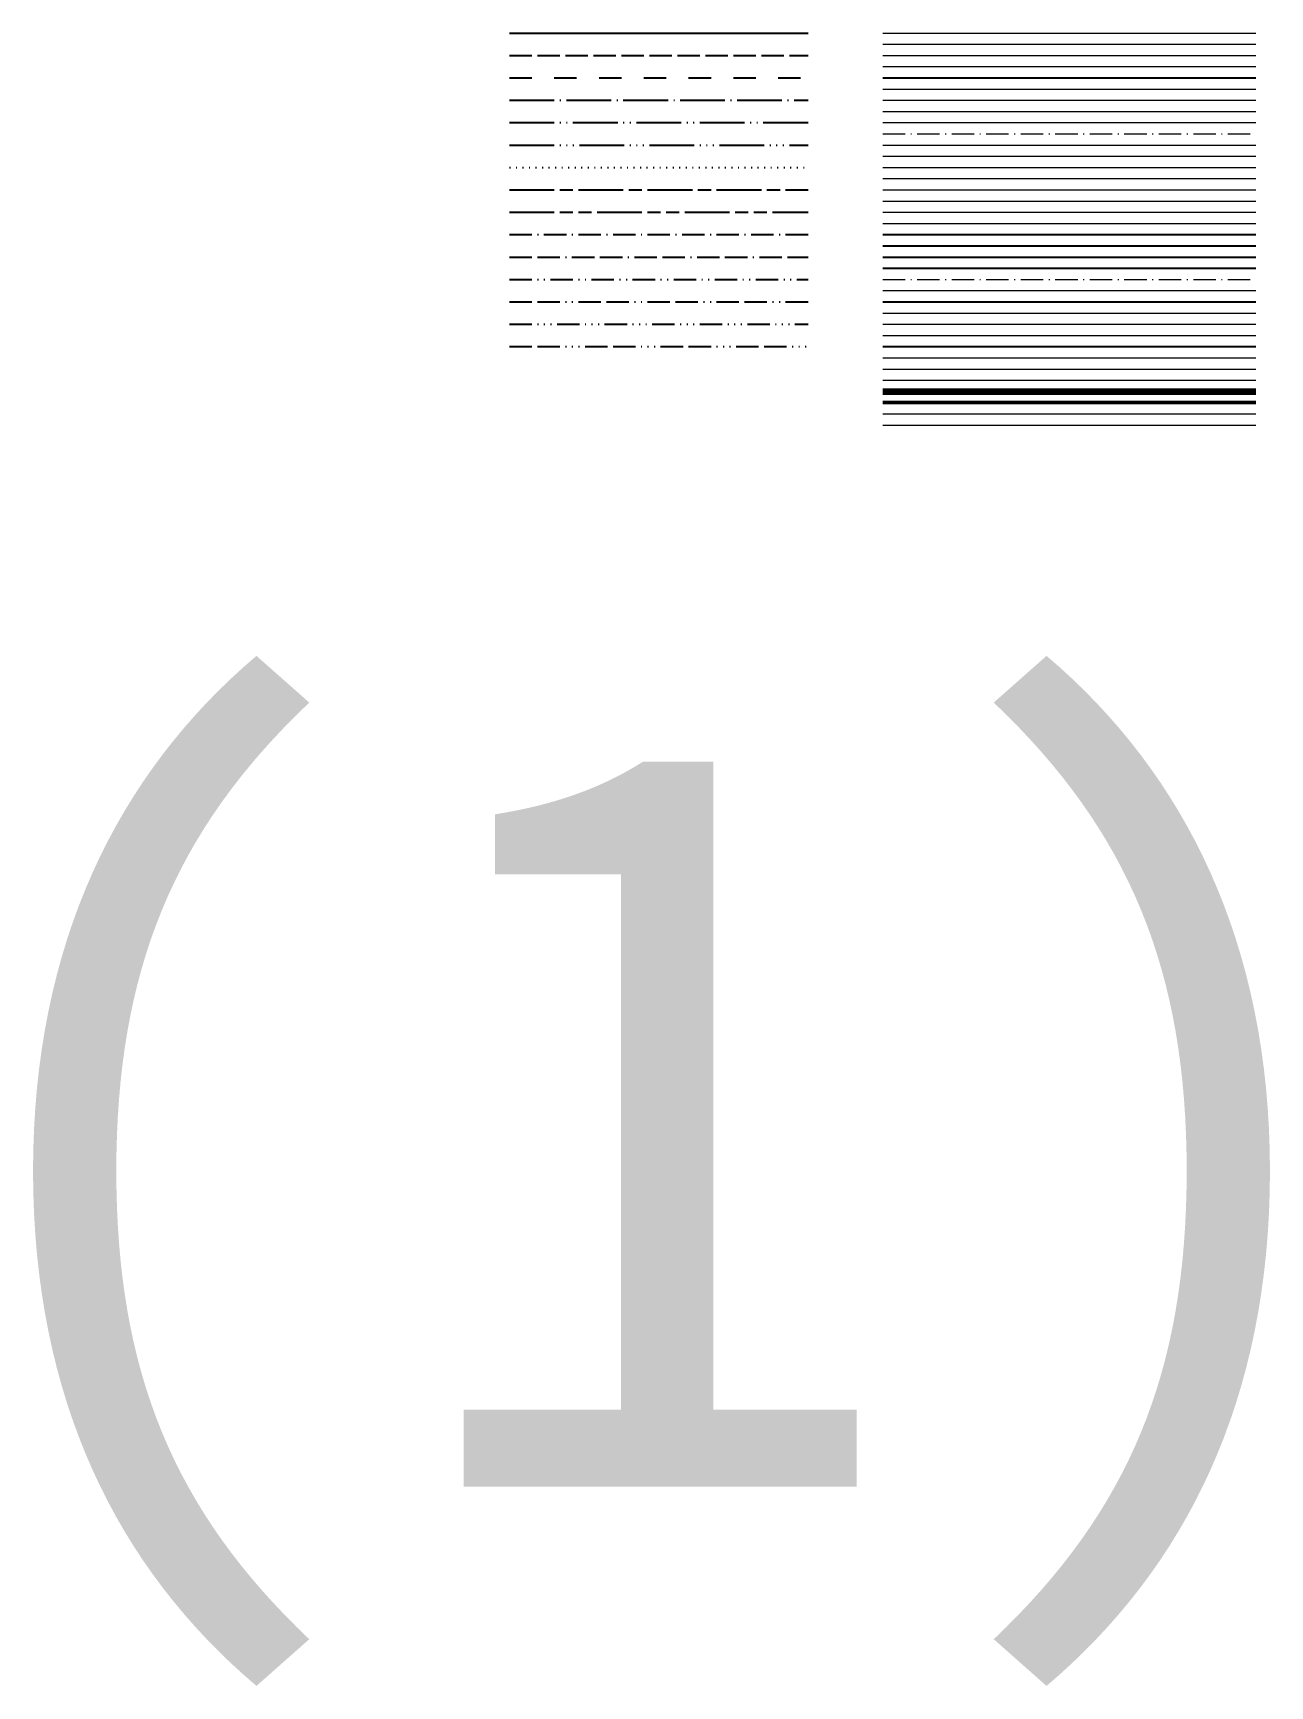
# Model space of a CAD drawing. Header units: millimetres. Extents: x -2078669 to -1085629, y -5987148 to 310365.
# Drawn here: x -2044655 to -1878941, y 63381 to 284750 of the extents above; entities that cross this region are included whole.
import ezdxf
from ezdxf.enums import TextEntityAlignment as Align

# ---------------------------------------------------------------- set-up
doc = ezdxf.new("R2010")
doc.units = ezdxf.units.MM
doc.header["$LTSCALE"] = 500
for name, pattern in [('SXF_一点二短鎖線', [16.75, 6, -1.5, 6, -1.5, 0.25, -1.5]), ('SXF_一点短鎖線', [9.25, 6, -1.5, 0.25, -1.5]), ('SXF_一点鎖線', [18.5, 12, -1.5, 3.5, -1.5]), ('SXF_一点長鎖線', [15.25, 12, -1.5, 0.25, -1.5]), ('SXF_三点二短鎖線', [20.25, 6, -1.5, 6, -1.5, 0.25, -1.5, 0.25, -1.5, 0.25, -1.5]), ('SXF_三点短鎖線', [12.75, 6, -1.5, 0.25, -1.5, 0.25, -1.5, 0.25, -1.5]), ('SXF_三点長鎖線', [18.75, 12, -1.5, 0.25, -1.5, 0.25, -1.5, 0.25, -1.5]), ('SXF_二点二短鎖線', [18.5, 6, -1.5, 6, -1.5, 0.25, -1.5, 0.25, -1.5]), ('SXF_二点短鎖線', [11, 6, -1.5, 0.25, -1.5, 0.25, -1.5]), ('SXF_二点鎖線', [23.5, 12, -1.5, 3.5, -1.5, 3.5, -1.5]), ('SXF_二点長鎖線', [17, 12, -1.5, 0.25, -1.5, 0.25, -1.5]), ('SXF_点線', [1.75, 0.25, -1.5]), ('SXF_破線', [7.5, 6, -1.5]), ('SXF_跳び破線', [12, 6, -6])]:
    doc.linetypes.add(name, pattern=pattern)
doc.layers.get('Defpoints').update_dxf_attribs({"color": 153})
for name, color, linetype, lineweight in [('D-BGD', 7, 'Continuous', 13), ('D-BGD-CRST', 7, 'Continuous', 13), ('D-BGD-EXS3', 7, 'Continuous', 13), ('D-BGD-EXST', 7, 'Continuous', 13), ('D-BGD-HICN', 1, 'Continuous', 25), ('D-BGD-HTXT', 7, 'Continuous', 13), ('D-BGD-LWCN', 7, 'Continuous', 13), ('D-BGD-RSTR', 7, 'Continuous', 13), ('D-BGD-TXT', 7, 'Continuous', 13), ('D-BMK', 2, 'SXF_一点短鎖線', 13), ('D-BMK-HTXT', 7, 'Continuous', 13), ('D-BMK-ROW', 30, 'Continuous', 13), ('D-BMK-SRVR', 3, 'Continuous', 13), ('D-BMK-TXT', 7, 'Continuous', 13), ('D-BYP', 7, 'Continuous', 13), ('D-BYP-DIM', 7, 'Continuous', 13), ('D-BYP-HTXT', 7, 'Continuous', 13), ('D-BYP-STR1', 2, 'Continuous', 13), ('D-BYP-STR2', 6, 'Continuous', 25), ('D-BYP-STR3', 3, 'Continuous', 25), ('D-BYP-STR4', 6, 'Continuous', 25), ('D-BYP-STR6', 2, 'SXF_一点短鎖線', 13), ('D-BYP-STR7', 2, 'Continuous', 13), ('D-BYP-STR8', 5, 'Continuous', 25), ('D-BYP-TXT', 7, 'Continuous', 13), ('D-DOC', 7, 'Continuous', 13), ('D-ORD', 7, 'Continuous', 13), ('D-STR', 1, 'Continuous', 25), ('D-STR-DIM', 7, 'Continuous', 13), ('D-STR-HTXT', 7, 'Continuous', 13), ('D-STR-TXT', 7, 'Continuous', 13), ('D-TTL', 2, 'Continuous', 140), ('D-TTL-FRAM', 2, 'Continuous', 50), ('D-TTL-LINE', 7, 'Continuous', 13), ('D-TTL-TXT', 7, 'Continuous', 13)]:
    doc.layers.add(name, color=color, linetype=linetype, lineweight=lineweight)
doc.layers.add('D-BYP-STR5', color=7, linetype='Continuous', lineweight=25, true_color=0xc00080)
doc.styles.add('MS ゴシック', font='MS Gothic.ttf')

msp = doc.modelspace()

# ---------------------------------------------------------------- texts
at = {"layer": 'D-STR-TXT', "style": 'MS ゴシック'}
msp.add_text('(1)', height=100000, dxfattribs=at).set_placement((-1961798.3, 140047.7, -355000), align=Align.MIDDLE_CENTER)

# ---------------------------------------------------------------- linework, layer by layer
at = {"layer": 'D-BGD'}
msp.add_line((-1930826.2, 284750.3), (-1880826.2, 284750.3), dxfattribs=at)
at = {"layer": 'D-BGD-CRST'}
msp.add_line((-1930826.2, 283250.3), (-1880826.2, 283250.3), dxfattribs=at)
at = {"layer": 'D-BGD-EXS3'}
msp.add_line((-1930826.2, 281750.3), (-1880826.2, 281750.3), dxfattribs=at)
at = {"layer": 'D-BGD-EXST'}
msp.add_line((-1930826.2, 280250.3), (-1880826.2, 280250.3), dxfattribs=at)
at = {"layer": 'D-BGD-HICN'}
msp.add_line((-1930826.2, 278750.3), (-1880826.2, 278750.3), dxfattribs=at)
at = {"layer": 'D-BGD-HTXT'}
msp.add_line((-1930826.2, 277250.3), (-1880826.2, 277250.3), dxfattribs=at)
at = {"layer": 'D-BGD-LWCN'}
msp.add_line((-1930826.2, 275750.3), (-1880826.2, 275750.3), dxfattribs=at)
at = {"layer": 'D-BGD-RSTR'}
msp.add_line((-1930826.2, 274250.3), (-1880826.2, 274250.3), dxfattribs=at)
at = {"layer": 'D-BGD-TXT'}
msp.add_line((-1930826.2, 272750.3), (-1880826.2, 272750.3), dxfattribs=at)
at = {"layer": 'D-BMK'}
msp.add_line((-1930826.2, 271250.3), (-1880826.2, 271250.3), dxfattribs=at)
at = {"layer": 'D-BMK-HTXT'}
msp.add_line((-1930826.2, 269750.3), (-1880826.2, 269750.3), dxfattribs=at)
at = {"layer": 'D-BMK-ROW'}
msp.add_line((-1930826.2, 268250.3), (-1880826.2, 268250.3), dxfattribs=at)
at = {"layer": 'D-BMK-SRVR'}
msp.add_line((-1930826.2, 266750.3), (-1880826.2, 266750.3), dxfattribs=at)
at = {"layer": 'D-BMK-TXT'}
msp.add_line((-1930826.2, 265250.3), (-1880826.2, 265250.3), dxfattribs=at)
at = {"layer": 'D-BYP'}
msp.add_line((-1930826.2, 263750.3), (-1880826.2, 263750.3), dxfattribs=at)
at = {"layer": 'D-BYP-DIM'}
msp.add_line((-1930826.2, 262250.3), (-1880826.2, 262250.3), dxfattribs=at)
at = {"layer": 'D-BYP-HTXT'}
msp.add_line((-1930826.2, 260750.3), (-1880826.2, 260750.3), dxfattribs=at)
at = {"layer": 'D-BYP-STR1'}
msp.add_line((-1930826.2, 259250.3), (-1880826.2, 259250.3), dxfattribs=at)
at = {"layer": 'D-BYP-STR2'}
msp.add_line((-1930826.2, 257750.3), (-1880826.2, 257750.3), dxfattribs=at)
at = {"layer": 'D-BYP-STR3'}
msp.add_line((-1930826.2, 256250.3), (-1880826.2, 256250.3), dxfattribs=at)
at = {"layer": 'D-BYP-STR4'}
msp.add_line((-1930826.2, 254750.3), (-1880826.2, 254750.3), dxfattribs=at)
at = {"layer": 'D-BYP-STR5'}
msp.add_line((-1930826.2, 253250.3), (-1880826.2, 253250.3), dxfattribs=at)
at = {"layer": 'D-BYP-STR6'}
msp.add_line((-1930826.2, 251750.3), (-1880826.2, 251750.3), dxfattribs=at)
at = {"layer": 'D-BYP-STR7'}
msp.add_line((-1930826.2, 250250.3), (-1880826.2, 250250.3), dxfattribs=at)
at = {"layer": 'D-BYP-STR8'}
msp.add_line((-1930826.2, 248750.3), (-1880826.2, 248750.3), dxfattribs=at)
at = {"layer": 'D-BYP-TXT'}
msp.add_line((-1930826.2, 247250.3), (-1880826.2, 247250.3), dxfattribs=at)
at = {"layer": 'D-DOC'}
msp.add_line((-1930826.2, 245750.3), (-1880826.2, 245750.3), dxfattribs=at)
at = {"layer": 'D-ORD'}
msp.add_line((-1930826.2, 244250.3), (-1880826.2, 244250.3), dxfattribs=at)
at = {"layer": 'D-STR'}
msp.add_line((-1930826.2, 242750.3), (-1880826.2, 242750.3), dxfattribs=at)
at = {"layer": 'D-STR-DIM'}
msp.add_line((-1930826.2, 241250.3), (-1880826.2, 241250.3), dxfattribs=at)
at = {"layer": 'D-STR-HTXT'}
msp.add_line((-1930826.2, 239750.3), (-1880826.2, 239750.3), dxfattribs=at)
at = {"layer": 'D-STR-TXT'}
msp.add_line((-1930826.2, 238250.3), (-1880826.2, 238250.3), dxfattribs=at)
at = {"layer": 'D-TTL'}
msp.add_line((-1930826.2, 236750.3), (-1880826.2, 236750.3), dxfattribs=at)
at = {"layer": 'D-TTL-FRAM'}
msp.add_line((-1930826.2, 235250.3), (-1880826.2, 235250.3), dxfattribs=at)
at = {"layer": 'D-TTL-LINE'}
msp.add_line((-1930826.2, 233750.3), (-1880826.2, 233750.3), dxfattribs=at)
at = {"layer": 'D-TTL-TXT'}
msp.add_line((-1930826.2, 232250.3), (-1880826.2, 232250.3), dxfattribs=at)
at = {"layer": 'Defpoints', "color": 1, "linetype": 'Continuous'}
msp.add_line((-1980826.2, 284750.3), (-1940826.2, 284750.3), dxfattribs=at)
at = {"layer": 'Defpoints', "color": 2, "linetype": 'SXF_破線'}
msp.add_line((-1980826.2, 281750.3), (-1940826.2, 281750.3), dxfattribs=at)
at = {"layer": 'Defpoints', "color": 3, "linetype": 'SXF_跳び破線'}
msp.add_line((-1980826.2, 278750.3), (-1940826.2, 278750.3), dxfattribs=at)
at = {"layer": 'Defpoints', "color": 4, "linetype": 'SXF_一点長鎖線'}
msp.add_line((-1980826.2, 275750.3), (-1940826.2, 275750.3), dxfattribs=at)
at = {"layer": 'Defpoints', "color": 5, "linetype": 'SXF_二点長鎖線'}
msp.add_line((-1980826.2, 272750.3), (-1940826.2, 272750.3), dxfattribs=at)
at = {"layer": 'Defpoints', "color": 6, "linetype": 'SXF_三点長鎖線'}
msp.add_line((-1980826.2, 269750.3), (-1940826.2, 269750.3), dxfattribs=at)
at = {"layer": 'Defpoints', "color": 7, "linetype": 'SXF_点線'}
msp.add_line((-1980826.2, 266750.3), (-1940826.2, 266750.3), dxfattribs=at)
at = {"layer": 'Defpoints', "color": 222, "linetype": 'SXF_一点鎖線', "true_color": 0xc00080}
msp.add_line((-1980826.2, 263750.3), (-1940826.2, 263750.3), dxfattribs=at)
at = {"layer": 'Defpoints', "color": 23, "linetype": 'SXF_二点鎖線', "true_color": 0xc08040}
msp.add_line((-1980826.2, 260750.3), (-1940826.2, 260750.3), dxfattribs=at)
at = {"layer": 'Defpoints', "color": 30, "linetype": 'SXF_一点短鎖線'}
msp.add_line((-1980826.2, 257750.3), (-1940826.2, 257750.3), dxfattribs=at)
at = {"layer": 'Defpoints', "color": 83, "linetype": 'SXF_一点二短鎖線', "true_color": 0x80c080}
msp.add_line((-1980826.2, 254750.3), (-1940826.2, 254750.3), dxfattribs=at)
at = {"layer": 'Defpoints', "color": 150, "linetype": 'SXF_二点短鎖線'}
msp.add_line((-1980826.2, 251750.3), (-1940826.2, 251750.3), dxfattribs=at)
at = {"layer": 'Defpoints', "color": 171, "linetype": 'SXF_二点二短鎖線', "true_color": 0x8040ff}
msp.add_line((-1980826.2, 248750.3), (-1940826.2, 248750.3), dxfattribs=at)
at = {"layer": 'Defpoints', "color": 9, "linetype": 'SXF_三点短鎖線'}
msp.add_line((-1980826.2, 245750.3), (-1940826.2, 245750.3), dxfattribs=at)
at = {"layer": 'Defpoints', "color": 8, "linetype": 'SXF_三点二短鎖線'}
msp.add_line((-1980826.2, 242750.3), (-1940826.2, 242750.3), dxfattribs=at)

msp.set_redraw_order([(e.dxf.handle, doc.entitydb.next_handle()) for e in msp.query("TEXT MTEXT ATTDEF DIMENSION ARC_DIMENSION")])  # texts and dimensions are drawn at this point

doc.saveas('drawing.dxf')
